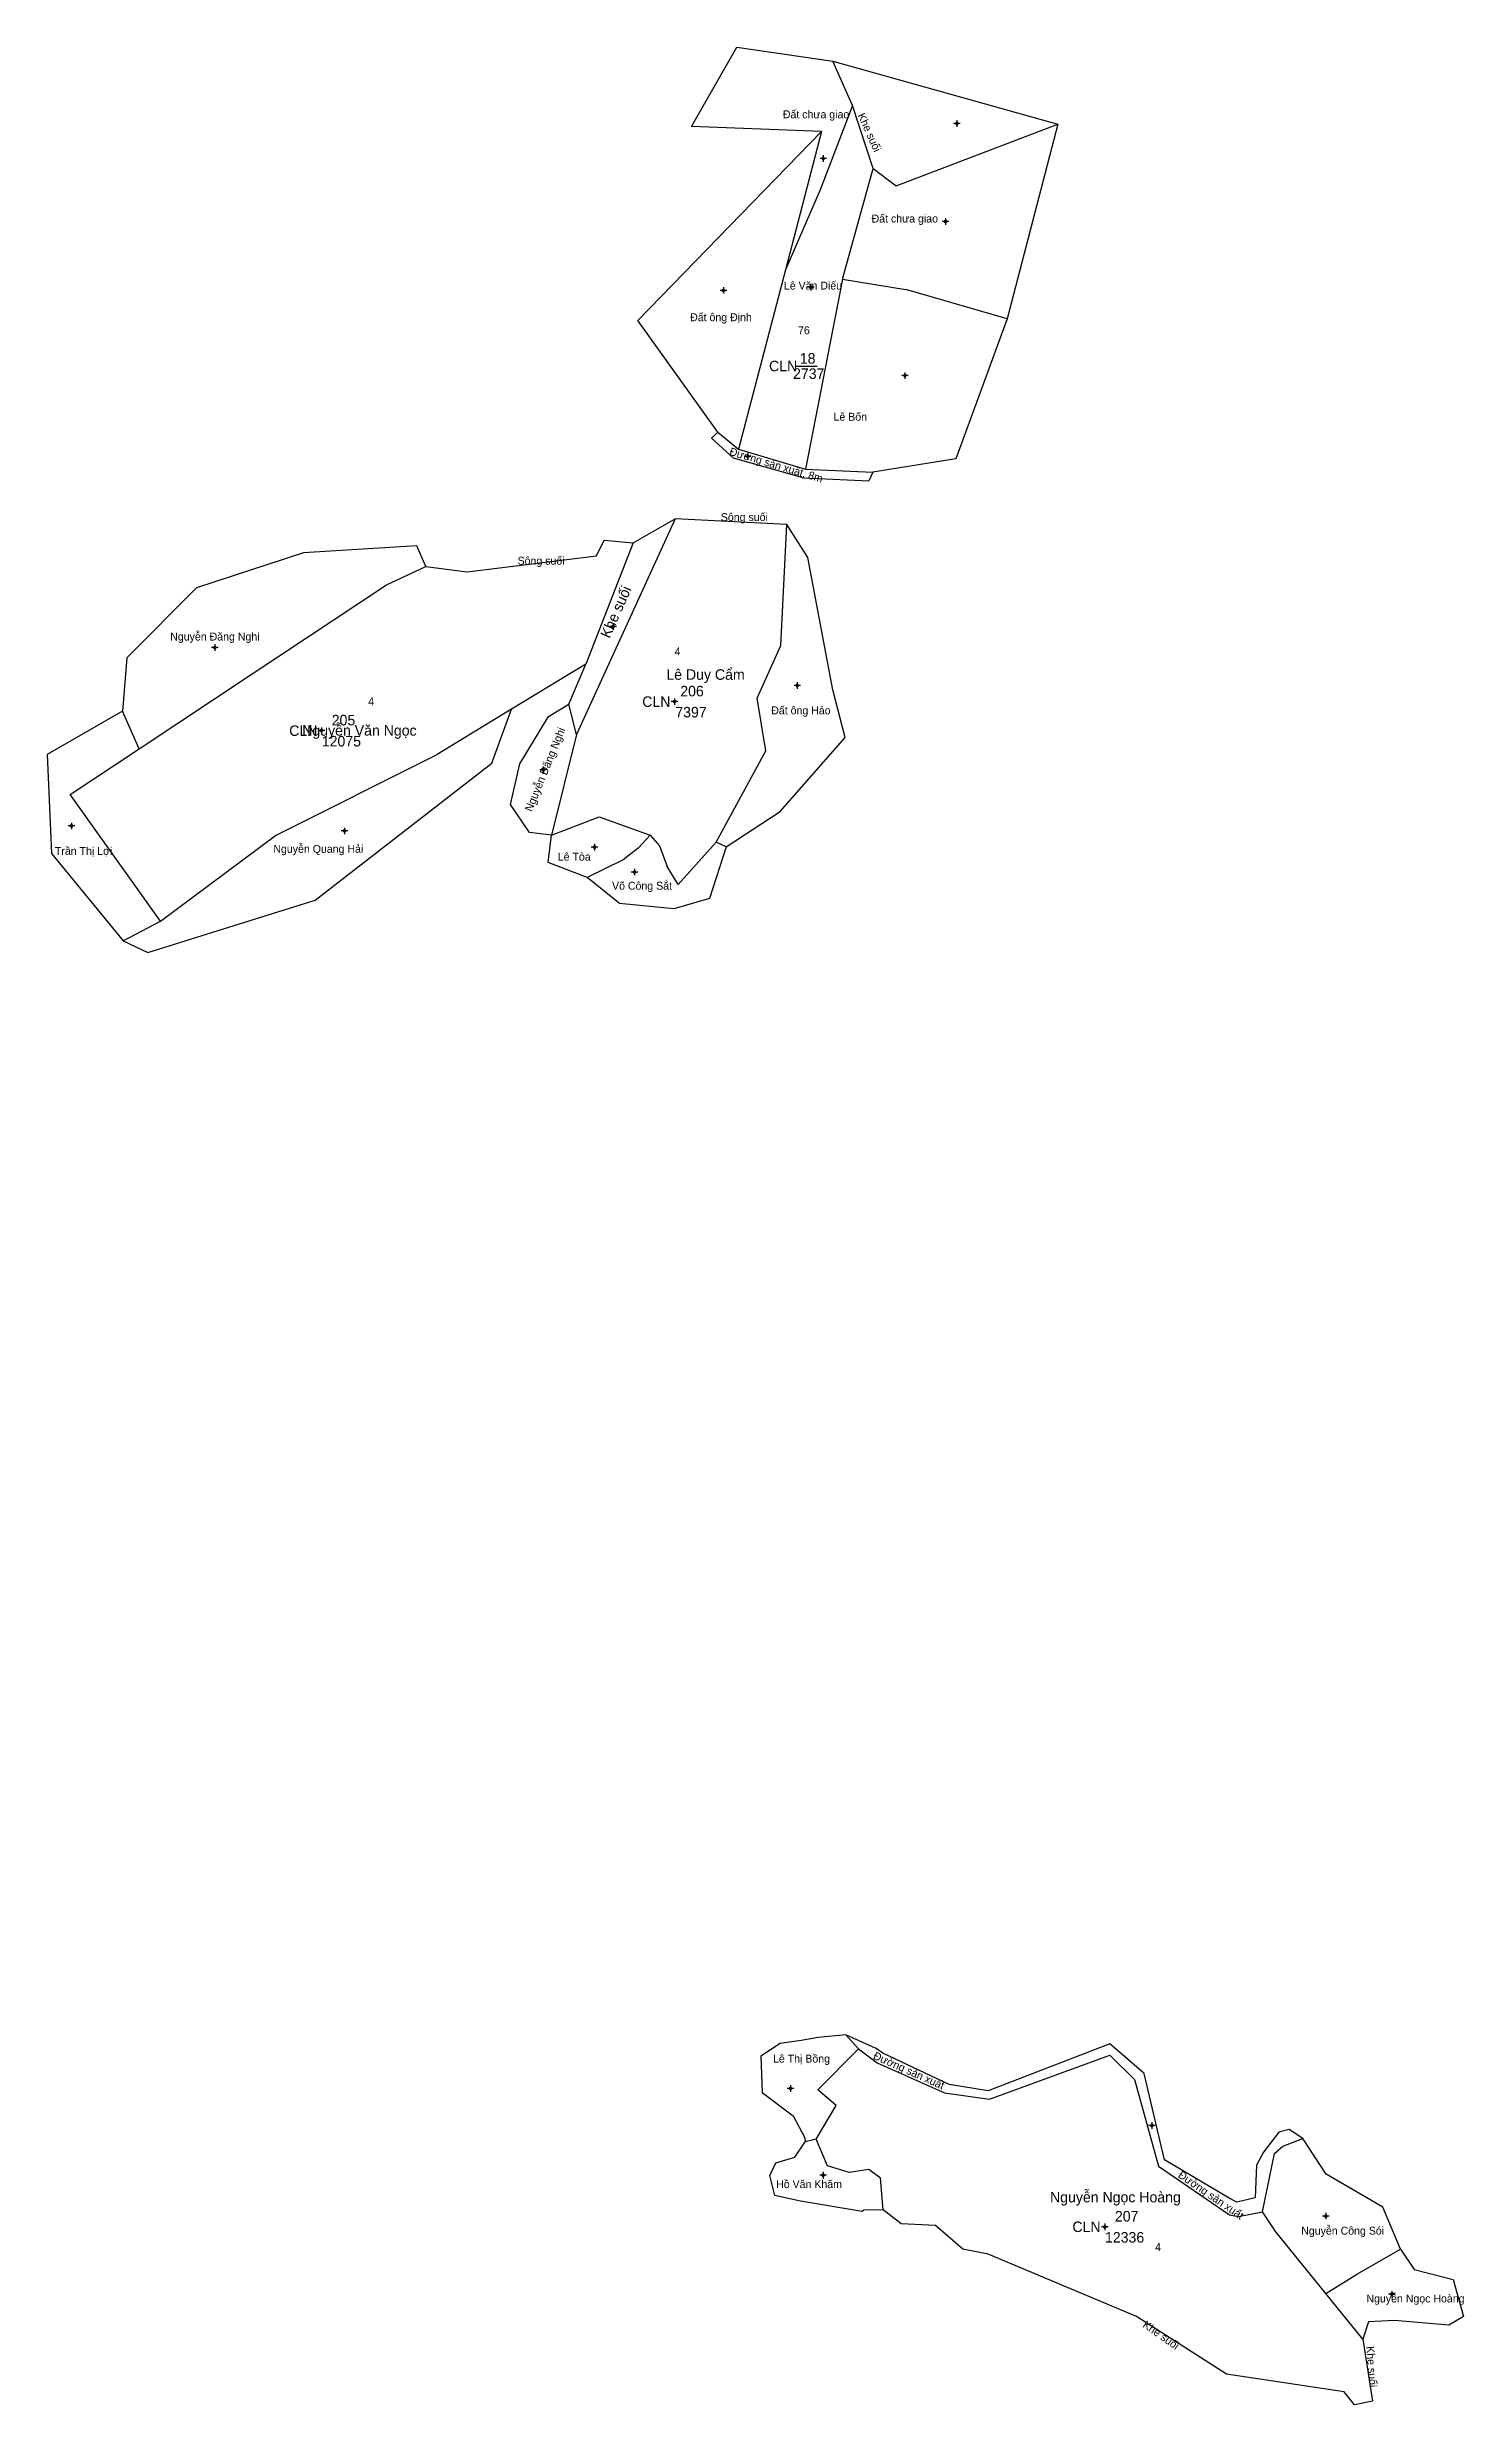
# Model space of a CAD drawing. Extents: x 536635 to 538419, y 1845904 to 1847311.
# Drawn here: x 537882 to 538419, y 1845904 to 1846799 of the extents above; entities that cross this region are included whole.
import ezdxf

# ---------------------------------------------------------------- set-up
doc = ezdxf.new("R2010")
doc.units = 0
for name, color, linetype in [('Level 10', 7, 'Continuous'), ('Level 11', 7, 'Continuous'), ('Level 2', 7, 'Continuous'), ('Level 22', 7, 'Continuous'), ('Level 3', 7, 'Continuous'), ('Level 4', 7, 'Continuous'), ('Level 5', 7, 'Continuous'), ('Level 7', 7, 'Continuous'), ('Level 8', 7, 'Continuous')]:
    doc.layers.add(name, color=color, linetype=linetype)

msp = doc.modelspace()

# ---------------------------------------------------------------- texts
at = {"layer": 'Level 2'}
for s, height, p in [('Đất chưa giao', 3, (538160.77, 1846772.09)), ('Đất chưa giao', 3, (538194.45, 1846732.54)), ('Lê Văn Diếu', 3, (538161.17, 1846707.09)), ('Đất ông Định', 3, (538125.58, 1846695.09)), ('Lê Bốn', 3, (538180.01, 1846657.33)), ('Nguyễn Đăng Nghi', 3, (537928.24, 1846573.91)), ('Lê Duy Cẩm', 4, (538116.56, 1846559.01)), ('Đất ông Hảo', 3, (538156.37, 1846545.9)), ('Nguyễn Văn Ngọc', 4.00002, (537978.34, 1846537.8)), ('Trần Thị Lợi', 3, (537884.46, 1846492.56)), ('Nguyễn Quang Hải', 3, (537967.38, 1846493.35)), ('Lê Tòa', 3, (538075.34, 1846490.4)), ('Võ Công Sắt', 3, (538095.94, 1846479.36)), ('Lê Thị Bồng', 3, (538157.04, 1846034.28)), ('Hồ Văn Khăm', 3, (538158.23, 1845986.65)), ('Nguyễn Ngọc Hoàng', 4.00002, (538262.19, 1845981.23)), ('Nguyễn Công Sói', 3, (538357.54, 1845969)), ('Nguyễn Ngọc Hoàng', 3, (538382.29, 1845943.26))]:
    msp.add_text(s, height=height, dxfattribs=at).set_placement(p)
msp.add_text('Nguyễn Đăng Nghi', height=3, rotation=67.771267, dxfattribs=at).set_placement((538065.45, 1846508.74))
at = {"layer": 'Level 22'}
for s, height, rotation, p in [('Khe suối', 2.9996, 294.298236, (538189.05, 1846773.22)), ('Đường sản xuất, 8m', 2.99964, 343.266028, (538140.25, 1846644.38)), ('Khe suối', 4, 66.1593, (538094.99, 1846574.47)), ('Khe suối', 3, 325.037986, (538297.08, 1845934.11)), ('Khe suối', 3, 274.17165, (538382.23, 1845926.56))]:
    msp.add_text(s, height=height, rotation=rotation, dxfattribs=at).set_placement(p)
for p in [(538137.24, 1846619.25), (538060.08, 1846602.7)]:
    msp.add_text('Sông suối', height=3, dxfattribs=at).set_placement(p)
at = {"layer": 'Level 3'}
for p in [(538155.54, 1846676.08), (538107.41, 1846548.72), (537973.4, 1846537.71), (538270.69, 1845969.97)]:
    msp.add_text('CLN', height=4, dxfattribs=at).set_placement(p)
at = {"layer": 'Level 4'}
for s, p in [('18', (538167.2, 1846678.97)), ('206', (538121.84, 1846552.72)), ('205', (537989.53, 1846541.71)), ('207', (538286.82, 1845973.97))]:
    msp.add_text(s, height=4, dxfattribs=at).set_placement(p)
at = {"layer": 'Level 5'}
for s, p in [('2737', (538164.65, 1846673.19)), ('7397', (538119.96, 1846544.72)), ('12075', (537985.77, 1846533.71)), ('12336', (538283.06, 1845965.97))]:
    msp.add_text(s, height=4, dxfattribs=at).set_placement(p)
at = {"layer": 'Level 7'}
for s, p in [('76', (538166.54, 1846690.12)), ('4', (538119.68, 1846568.28)), ('4', (538003.37, 1846549.31)), ('4', (538302.04, 1845962.77))]:
    msp.add_text(s, height=3, dxfattribs=at).set_placement(p)
at = {"layer": 'Level 8'}
for rotation, p in [(335.954339, (538194.8, 1846035.78)), (325.559356, (538310.51, 1845990.94))]:
    msp.add_text('Đường sản xuất', height=3, rotation=rotation, dxfattribs=at).set_placement(p)

# ---------------------------------------------------------------- linework, layer by layer
at = {"layer": 'Level 10'}
for p, q in [((538187.26, 1846777), (538179.69, 1846793.81)), ((538179.69, 1846793.81), (538265.11, 1846769.87)), ((538195, 1846753), (538187.26, 1846777)), ((538175.41, 1846767.06), (538161.73, 1846714.61)), ((538265.11, 1846769.87), (538245.87, 1846695.93)), ((538183.44, 1846711.04), (538195, 1846753)), ((538161.73, 1846714.61), (538143.97, 1846646.54)), ((538183.44, 1846711.04), (538169.39, 1846638.99)), ((538183.44, 1846711.04), (538207.49, 1846707.09)), ((538245.87, 1846695.93), (538207.49, 1846707.09)), ((538133.7, 1846650.68), (538136.14, 1846652.98)), ((538136.14, 1846652.98), (538143.97, 1846646.54)), ((538143.97, 1846646.54), (538169.39, 1846638.99)), ((538169.39, 1846638.99), (538194.97, 1846637.81)), ((538194.97, 1846637.81), (538193.46, 1846634.49)), ((538119.94, 1846620.1), (538082.4, 1846538.26)), ((538104, 1846611), (538119.94, 1846620.1)), ((538162.34, 1846618), (538119.94, 1846620.1)), ((538104, 1846611), (538086, 1846565)), ((538086, 1846565), (538057.76, 1846547.82)), ((538079.58, 1846549.77), (538086, 1846565)), ((538082.4, 1846538.26), (538079.58, 1846549.77)), ((537916.44, 1846532.81), (537910.14, 1846547.05)), ((538057.76, 1846547.82), (538029.51, 1846530.63)), ((538082.4, 1846538.26), (538073, 1846500)), ((538139.24, 1846495.67), (538135.43, 1846497.43)), ((537910.37, 1846460.01), (537924.55, 1846467.43)), ((538189.54, 1846039.54), (538184.64, 1846044.79)), ((538196.24, 1846039.57), (538184.64, 1846044.79)), ((538173.48, 1846005.22), (538169.22, 1846004.17)), ((538378.84, 1845954.09), (538395.19, 1845963.42)), ((538366.9, 1845946.61), (538378.84, 1845954.09)), ((538380.92, 1845929.28), (538366.9, 1845946.61)), ((538383.1, 1845935.95), (538380.92, 1845929.28))]:
    msp.add_line(p, q, dxfattribs=at)
for points in [[(538175.41, 1846767.06), (538126.12, 1846768.95), (538143.34, 1846799.08), (538179.69, 1846793.81)], [(538187.26, 1846777), (538175, 1846745), (538161.73, 1846714.61)], [(538136.14, 1846652.98), (538105.76, 1846695.38), (538175.41, 1846767.06)], [(538195, 1846753), (538203.75, 1846746.49), (538265.11, 1846769.87)], [(538245.87, 1846695.93), (538226.43, 1846642.88), (538194.97, 1846637.81)], [(538133.7, 1846650.68), (538141.94, 1846643.3), (538168.75, 1846635.66), (538193.46, 1846634.49)], [(538025.29, 1846602.05), (538041, 1846600), (538090, 1846606), (538093, 1846612), (538104, 1846611)], [(538135.43, 1846497.43), (538154.36, 1846532), (538151, 1846552), (538160, 1846572), (538162.34, 1846618)], [(538139.24, 1846495.67), (538159.79, 1846509.06), (538184.37, 1846537.17), (538179.69, 1846555.14), (538170.23, 1846605.41), (538162.34, 1846618)], [(538025.29, 1846602.05), (538021.85, 1846609.79), (537978.82, 1846607.16), (537938.26, 1846593.89), (537911.73, 1846567.36), (537910.14, 1846547.05)], [(537916.44, 1846532.81), (537959, 1846561), (538010.38, 1846595), (538025.29, 1846602.05)], [(538073, 1846500), (538064.66, 1846501.01), (538057.38, 1846511.64), (538060.89, 1846527.07), (538071.82, 1846545.03), (538079.58, 1846549.77)], [(537910.14, 1846547.05), (537881.51, 1846530.66), (537883.21, 1846493.06), (537910.37, 1846460.01)], [(537910.37, 1846460.01), (537919.69, 1846455.47), (537983.29, 1846475.39), (538050.3, 1846527.4), (538057.76, 1846547.82)], [(537924.55, 1846467.43), (537890.29, 1846515.54), (537916.44, 1846532.81)], [(537924.55, 1846467.43), (537968.23, 1846499.95), (538029.51, 1846530.63)], [(538073, 1846500), (538091, 1846507), (538110.36, 1846500)], [(538086.47, 1846484.03), (538071.64, 1846489.69), (538073, 1846500)], [(538110.36, 1846500), (538105.81, 1846495.14), (538100.13, 1846490.67), (538086.47, 1846484.03)], [(538139.24, 1846495.67), (538132.91, 1846476.03), (538119.45, 1846472.12), (538098.77, 1846474.07), (538086.47, 1846484.03)], [(538110.36, 1846500), (538114, 1846496), (538116.92, 1846488.2)], [(538135.43, 1846497.43), (538121.05, 1846481.35), (538116.92, 1846488.2)], [(538184.64, 1846044.79), (538174.22, 1846043.8), (538167.78, 1846042.63), (538159.78, 1846041.46), (538152.36, 1846036.77), (538152.95, 1846022.91), (538164.65, 1846014.12), (538169.14, 1846005.73), (538169.22, 1846004.17)], [(538173.48, 1846005.22), (538181, 1846018), (538174, 1846024), (538189.54, 1846039.54)], [(538189.54, 1846039.54), (538196.57, 1846034.17), (538222.12, 1846022.77), (538239.19, 1846020.34), (538284.84, 1846037.1), (538294.2, 1846027.86), (538303.4, 1845995), (538330.29, 1845976.56), (538333.73, 1845975.92), (538342.8, 1845977.6)], [(538304.98, 1846000), (538297.9, 1846030.19), (538284.88, 1846041.37), (538238.77, 1846023.56), (538223.89, 1846025.92), (538198.75, 1846037.81), (538196.24, 1846039.57)], [(538198.9, 1845978.44), (538191.48, 1845978.3), (538190.92, 1845977.82), (538167.5, 1845981.73), (538157.74, 1845983.87), (538155.78, 1845991.49), (538158.13, 1845996.18), (538165.35, 1845998.33), (538169.22, 1846004.17)], [(538198.9, 1845978.44), (538197.81, 1845990.39), (538193.46, 1845993.77), (538185.91, 1845992.56), (538177.78, 1845995.16), (538173.48, 1846005.22)], [(538358.14, 1846005.49), (538352.92, 1846008.9), (538349.06, 1846007.9), (538343.18, 1846000.24), (538340.54, 1845995.36), (538340.01, 1845983), (538333.09, 1845981.3), (538330.19, 1845982.78), (538305.58, 1845997.43), (538304.98, 1846000)], [(538342.8, 1845977.6), (538347.41, 1845999.84), (538350.58, 1846002.57), (538358.14, 1846005.49)], [(538395.19, 1845963.42), (538388.55, 1845979.44), (538367.07, 1845991.95), (538358.14, 1846005.49)], [(538377.76, 1845904.4), (538373.81, 1845909.37), (538329.15, 1845916.05), (538294.99, 1845937.94), (538238.69, 1845961.58), (538229.04, 1845963.51), (538218.72, 1845972.44), (538205.69, 1845973.14), (538198.9, 1845978.44)], [(538366.9, 1845946.61), (538347.96, 1845970.02), (538342.8, 1845977.6)], [(538395.19, 1845963.42), (538400.42, 1845955.74), (538415.26, 1845952.02), (538419.17, 1845937.94), (538413.51, 1845934.62), (538392.99, 1845936.38), (538383.1, 1845935.95)], [(538380.92, 1845929.28), (538384.61, 1845905.79), (538377.76, 1845904.4)]]:
    msp.add_lwpolyline(points, dxfattribs=at)
at = {"layer": 'Level 11'}
for p, q in [((538226.165, 1846770.15), (538225.54, 1846770.15)), ((538226.79, 1846770.775), (538226.165, 1846770.15)), ((538226.165, 1846770.15), (538226.79, 1846769.525)), ((538226.79, 1846771.4), (538226.79, 1846770.775)), ((538227.415, 1846770.15), (538226.79, 1846770.775)), ((538226.79, 1846769.525), (538227.415, 1846770.15)), ((538226.79, 1846769.525), (538226.79, 1846768.9)), ((538228.04, 1846770.15), (538227.415, 1846770.15)), ((538175.515, 1846756.85), (538174.89, 1846756.85)), ((538176.14, 1846757.475), (538175.515, 1846756.85)), ((538175.515, 1846756.85), (538176.14, 1846756.225)), ((538176.14, 1846758.1), (538176.14, 1846757.475)), ((538176.765, 1846756.85), (538176.14, 1846757.475)), ((538176.14, 1846756.225), (538176.765, 1846756.85)), ((538176.14, 1846756.225), (538176.14, 1846755.6)), ((538177.39, 1846756.85), (538176.765, 1846756.85)), ((538221.855, 1846732.9), (538221.23, 1846732.9)), ((538222.48, 1846733.525), (538221.855, 1846732.9)), ((538221.855, 1846732.9), (538222.48, 1846732.275)), ((538222.48, 1846734.15), (538222.48, 1846733.525)), ((538223.105, 1846732.9), (538222.48, 1846733.525)), ((538222.48, 1846732.275), (538223.105, 1846732.9)), ((538222.48, 1846732.275), (538222.48, 1846731.65)), ((538223.73, 1846732.9), (538223.105, 1846732.9)), ((538171.43, 1846709.25), (538171.43, 1846708.625)), ((538137.645, 1846706.8), (538137.02, 1846706.8)), ((538138.27, 1846707.425), (538137.645, 1846706.8)), ((538137.645, 1846706.8), (538138.27, 1846706.175)), ((538138.27, 1846708.05), (538138.27, 1846707.425)), ((538138.895, 1846706.8), (538138.27, 1846707.425)), ((538138.27, 1846706.175), (538138.895, 1846706.8)), ((538138.27, 1846706.175), (538138.27, 1846705.55)), ((538139.52, 1846706.8), (538138.895, 1846706.8)), ((538170.805, 1846708), (538170.18, 1846708)), ((538171.43, 1846708.625), (538170.805, 1846708)), ((538170.805, 1846708), (538171.43, 1846707.375)), ((538172.055, 1846708), (538171.43, 1846708.625)), ((538171.43, 1846707.375), (538172.055, 1846708)), ((538171.43, 1846707.375), (538171.43, 1846706.75)), ((538172.68, 1846708), (538172.055, 1846708)), ((538206.515, 1846674.42), (538205.89, 1846674.42)), ((538207.14, 1846675.045), (538206.515, 1846674.42)), ((538206.515, 1846674.42), (538207.14, 1846673.795)), ((538207.14, 1846675.67), (538207.14, 1846675.045)), ((538207.765, 1846674.42), (538207.14, 1846675.045)), ((538207.14, 1846673.795), (538207.765, 1846674.42)), ((538207.14, 1846673.795), (538207.14, 1846673.17)), ((538208.39, 1846674.42), (538207.765, 1846674.42)), ((538146.805, 1846643.74), (538146.18, 1846643.74)), ((538147.43, 1846644.365), (538146.805, 1846643.74)), ((538146.805, 1846643.74), (538147.43, 1846643.115)), ((538147.43, 1846644.99), (538147.43, 1846644.365)), ((538148.055, 1846643.74), (538147.43, 1846644.365)), ((538147.43, 1846643.115), (538148.055, 1846643.74)), ((538147.43, 1846643.115), (538147.43, 1846642.49)), ((538148.68, 1846643.74), (538148.055, 1846643.74)), ((538095.735, 1846579.18), (538095.11, 1846579.18)), ((538096.36, 1846579.805), (538095.735, 1846579.18)), ((538095.735, 1846579.18), (538096.36, 1846578.555)), ((538096.36, 1846580.43), (538096.36, 1846579.805)), ((538096.985, 1846579.18), (538096.36, 1846579.805)), ((538096.36, 1846578.555), (538096.985, 1846579.18)), ((538096.36, 1846578.555), (538096.36, 1846577.93)), ((538097.61, 1846579.18), (538096.985, 1846579.18)), ((537944.495, 1846571.3), (537943.87, 1846571.3)), ((537945.12, 1846571.925), (537944.495, 1846571.3)), ((537944.495, 1846571.3), (537945.12, 1846570.675)), ((537945.12, 1846572.55), (537945.12, 1846571.925)), ((537945.745, 1846571.3), (537945.12, 1846571.925)), ((537945.12, 1846570.675), (537945.745, 1846571.3)), ((537945.12, 1846570.675), (537945.12, 1846570.05)), ((537946.37, 1846571.3), (537945.745, 1846571.3)), ((538166.27, 1846557.465), (538165.645, 1846556.84)), ((538166.27, 1846558.09), (538166.27, 1846557.465)), ((538166.895, 1846556.84), (538166.27, 1846557.465)), ((538119.045, 1846550.72), (538118.42, 1846550.72)), ((538119.67, 1846551.345), (538119.045, 1846550.72)), ((538119.045, 1846550.72), (538119.67, 1846550.095)), ((538119.67, 1846551.97), (538119.67, 1846551.345)), ((538120.295, 1846550.72), (538119.67, 1846551.345)), ((538119.67, 1846550.095), (538120.295, 1846550.72)), ((538119.67, 1846550.095), (538119.67, 1846549.47)), ((538120.92, 1846550.72), (538120.295, 1846550.72)), ((538165.645, 1846556.84), (538165.02, 1846556.84)), ((538165.645, 1846556.84), (538166.27, 1846556.215)), ((538166.27, 1846556.215), (538166.895, 1846556.84)), ((538166.27, 1846556.215), (538166.27, 1846555.59)), ((538167.52, 1846556.84), (538166.895, 1846556.84)), ((537985.025, 1846539.72), (537984.4, 1846539.72)), ((537985.65, 1846540.345), (537985.025, 1846539.72)), ((537985.025, 1846539.72), (537985.65, 1846539.095)), ((537985.65, 1846540.97), (537985.65, 1846540.345)), ((537986.275, 1846539.72), (537985.65, 1846540.345)), ((537985.65, 1846539.095), (537986.275, 1846539.72)), ((537985.65, 1846539.095), (537985.65, 1846538.47)), ((537986.9, 1846539.72), (537986.275, 1846539.72)), ((538069.125, 1846524.88), (538068.5, 1846524.88)), ((538069.75, 1846525.505), (538069.125, 1846524.88)), ((538069.125, 1846524.88), (538069.75, 1846524.255)), ((538069.75, 1846526.13), (538069.75, 1846525.505)), ((538070.375, 1846524.88), (538069.75, 1846525.505)), ((538069.75, 1846524.255), (538070.375, 1846524.88)), ((538069.75, 1846524.255), (538069.75, 1846523.63)), ((538071, 1846524.88), (538070.375, 1846524.88)), ((537890.165, 1846503.53), (537889.54, 1846503.53)), ((537890.79, 1846504.155), (537890.165, 1846503.53)), ((537890.165, 1846503.53), (537890.79, 1846502.905)), ((537890.79, 1846504.78), (537890.79, 1846504.155)), ((537891.415, 1846503.53), (537890.79, 1846504.155)), ((537890.79, 1846502.905), (537891.415, 1846503.53)), ((537892.04, 1846503.53), (537891.415, 1846503.53)), ((537890.79, 1846502.905), (537890.79, 1846502.28)), ((537993.745, 1846501.64), (537993.12, 1846501.64)), ((537994.37, 1846502.265), (537993.745, 1846501.64)), ((537993.745, 1846501.64), (537994.37, 1846501.015)), ((537994.37, 1846502.89), (537994.37, 1846502.265)), ((537994.995, 1846501.64), (537994.37, 1846502.265)), ((537994.37, 1846501.015), (537994.995, 1846501.64)), ((537994.37, 1846501.015), (537994.37, 1846500.39)), ((537995.62, 1846501.64), (537994.995, 1846501.64)), ((538088.655, 1846495.52), (538088.03, 1846495.52)), ((538089.28, 1846496.145), (538088.655, 1846495.52)), ((538088.655, 1846495.52), (538089.28, 1846494.895)), ((538089.28, 1846496.77), (538089.28, 1846496.145)), ((538089.905, 1846495.52), (538089.28, 1846496.145)), ((538089.28, 1846494.895), (538089.905, 1846495.52)), ((538089.28, 1846494.895), (538089.28, 1846494.27)), ((538090.53, 1846495.52), (538089.905, 1846495.52)), ((538103.805, 1846486.06), (538103.18, 1846486.06)), ((538104.43, 1846486.685), (538103.805, 1846486.06)), ((538103.805, 1846486.06), (538104.43, 1846485.435)), ((538104.43, 1846487.31), (538104.43, 1846486.685)), ((538105.055, 1846486.06), (538104.43, 1846486.685)), ((538104.43, 1846485.435), (538105.055, 1846486.06)), ((538104.43, 1846485.435), (538104.43, 1846484.81)), ((538105.68, 1846486.06), (538105.055, 1846486.06)), ((538163.055, 1846024.48), (538162.43, 1846024.48)), ((538163.68, 1846025.105), (538163.055, 1846024.48)), ((538163.055, 1846024.48), (538163.68, 1846023.855)), ((538163.68, 1846025.73), (538163.68, 1846025.105)), ((538164.305, 1846024.48), (538163.68, 1846025.105)), ((538163.68, 1846023.855), (538164.305, 1846024.48)), ((538163.68, 1846023.855), (538163.68, 1846023.23)), ((538164.93, 1846024.48), (538164.305, 1846024.48)), ((538300.83, 1846011.61), (538300.83, 1846010.985)), ((538300.205, 1846010.36), (538299.58, 1846010.36)), ((538300.83, 1846010.985), (538300.205, 1846010.36)), ((538300.205, 1846010.36), (538300.83, 1846009.735)), ((538301.455, 1846010.36), (538300.83, 1846010.985)), ((538300.83, 1846009.735), (538301.455, 1846010.36)), ((538300.83, 1846009.735), (538300.83, 1846009.11)), ((538302.08, 1846010.36), (538301.455, 1846010.36)), ((538175.455, 1845991.52), (538174.83, 1845991.52)), ((538176.08, 1845992.145), (538175.455, 1845991.52)), ((538175.455, 1845991.52), (538176.08, 1845990.895)), ((538176.08, 1845992.77), (538176.08, 1845992.145)), ((538176.705, 1845991.52), (538176.08, 1845992.145)), ((538176.08, 1845990.895), (538176.705, 1845991.52)), ((538176.08, 1845990.895), (538176.08, 1845990.27)), ((538177.33, 1845991.52), (538176.705, 1845991.52)), ((538366.285, 1845976.05), (538365.66, 1845976.05)), ((538366.91, 1845976.675), (538366.285, 1845976.05)), ((538366.285, 1845976.05), (538366.91, 1845975.425)), ((538366.91, 1845977.3), (538366.91, 1845976.675)), ((538367.535, 1845976.05), (538366.91, 1845976.675)), ((538366.91, 1845975.425), (538367.535, 1845976.05)), ((538366.91, 1845975.425), (538366.91, 1845974.8)), ((538368.16, 1845976.05), (538367.535, 1845976.05)), ((538282.325, 1845971.97), (538281.7, 1845971.97)), ((538282.95, 1845972.595), (538282.325, 1845971.97)), ((538282.325, 1845971.97), (538282.95, 1845971.345)), ((538282.95, 1845973.22), (538282.95, 1845972.595)), ((538283.575, 1845971.97), (538282.95, 1845972.595)), ((538282.95, 1845971.345), (538283.575, 1845971.97)), ((538282.95, 1845971.345), (538282.95, 1845970.72)), ((538284.2, 1845971.97), (538283.575, 1845971.97)), ((538391.345, 1845946.35), (538390.72, 1845946.35)), ((538391.97, 1845946.975), (538391.345, 1845946.35)), ((538391.345, 1845946.35), (538391.97, 1845945.725)), ((538391.97, 1845947.6), (538391.97, 1845946.975)), ((538392.595, 1845946.35), (538391.97, 1845946.975)), ((538391.97, 1845945.725), (538392.595, 1845946.35)), ((538391.97, 1845945.725), (538391.97, 1845945.1)), ((538393.22, 1845946.35), (538392.595, 1845946.35))]:
    msp.add_line(p, q, dxfattribs=at)
for centre in [(538226.79, 1846770.15), (538176.14, 1846756.85), (538222.48, 1846732.9), (538138.27, 1846706.8), (538171.43, 1846708), (538207.14, 1846674.42), (538147.43, 1846643.74), (538096.36, 1846579.18), (537945.12, 1846571.3), (538166.27, 1846556.84), (538119.67, 1846550.72), (537985.65, 1846539.72), (538069.75, 1846524.88), (537890.79, 1846503.53), (537994.37, 1846501.64), (538089.28, 1846495.52), (538104.43, 1846486.06), (538163.68, 1846024.48), (538300.83, 1846010.36), (538176.08, 1845991.52), (538366.91, 1845976.05), (538282.95, 1845971.97), (538391.97, 1845946.35)]:
    msp.add_circle(centre, 0.15, dxfattribs=at)
at = {"layer": 'Level 7'}
msp.add_line((538165.72, 1846678.08), (538173.75, 1846678.08), dxfattribs=at)

msp.set_redraw_order([(e.dxf.handle, doc.entitydb.next_handle()) for e in msp.query("TEXT MTEXT ATTDEF DIMENSION ARC_DIMENSION")])  # texts and dimensions are drawn at this point

doc.saveas('drawing.dxf')
